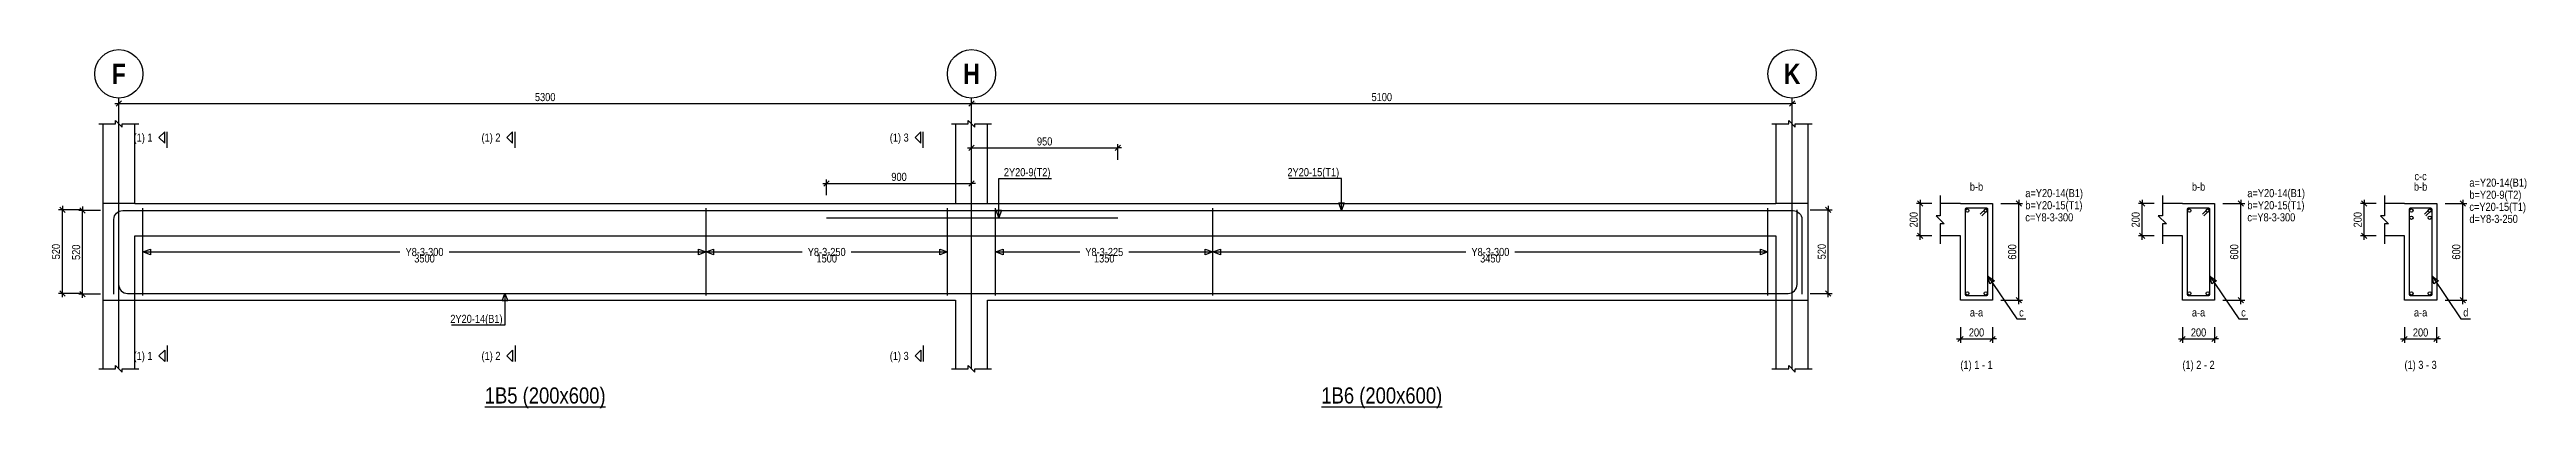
# Model space of a CAD drawing. Extents: x 0 to 206258, y -403073 to 0.
# Drawn here: x 63843 to 94633, y -215554 to -211104 of the extents above; entities that cross this region are included whole.
import ezdxf
from ezdxf.enums import TextEntityAlignment as Align
from ezdxf.lldxf.tags import DXFTag

# ---------------------------------------------------------------- set-up
doc = ezdxf.new("R2010")
doc.units = 0
doc.header["$LTSCALE"] = 1000
for name, color, linetype in [('Axis Circle(Dir 2)', 150, 'Continuous'), ('Axis Label(Dir 1)', 7, 'Continuous'), ('Axis Line(Dir 2)', 150, 'CENTER2'), ('Break Line', 5, 'Continuous'), ('Dimension Line', 5, 'Continuous'), ('Dimension Text', 5, 'Continuous'), ('Front Elevation Line', 40, 'Continuous'), ('Leader Line', 5, 'Continuous'), ('Link Line', 3, 'Continuous'), ('Rebar Label', 6, 'Continuous'), ('Rebar Line', 7, 'Continuous'), ('Section Label', 1, 'Continuous'), ('Section Line', 1, 'Continuous'), ('Top Rebar Label', 6, 'Continuous'), ('Top Rebar Line', 7, 'Continuous')]:
    doc.layers.add(name, color=color, linetype=linetype)
for name, color, linetype, true_color in [('Beam Label(D)', 94, 'Continuous', 0x008100), ('Beam Line(D)', 112, 'Continuous', 0x00bd5e), ('Link Label', 94, 'Continuous', 0x008100)]:
    doc.layers.add(name, color=color, linetype=linetype, true_color=true_color)
doc.styles.add('Axis Label(Dir 1)', font='ARIALNB.TTF', dxfattribs={"height": 250})
doc.styles.add('Beam Label(D)', font='ARIALN.TTF', dxfattribs={"height": 200})
doc.styles.add('Dimension Text', font='ARIALN.TTF', dxfattribs={"height": 100})
doc.styles.add('Link Label', font='ARIALN.TTF', dxfattribs={"height": 100})
doc.styles.add('Rebar Label', font='ARIALN.TTF', dxfattribs={"height": 100})
doc.styles.add('Section Label', font='ARIALN.TTF', dxfattribs={"height": 100})
doc.styles.add('Top Rebar Label', font='ARIALN.TTF', dxfattribs={"height": 100})
tags = doc.linetypes.add('CENTER2', pattern=[1.125, 0.75, -0.125, 0.125, -0.125]).pattern_tags.tags
tags[10:11] = [DXFTag(74, 4), DXFTag(75, 0), DXFTag(340, '0'), DXFTag(46, 0.0), DXFTag(50, 0.0), DXFTag(44, 0.0), DXFTag(45, 0.0)]
tags[8:9] = [DXFTag(74, 4), DXFTag(75, 0), DXFTag(340, '0'), DXFTag(46, 0.0), DXFTag(50, 0.0), DXFTag(44, 0.0), DXFTag(45, 0.0)]
tags[6:7] = [DXFTag(74, 4), DXFTag(75, 0), DXFTag(340, '0'), DXFTag(46, 0.0), DXFTag(50, 0.0), DXFTag(44, 0.0), DXFTag(45, 0.0)]
tags[4:5] = [DXFTag(74, 4), DXFTag(75, 0), DXFTag(340, '0'), DXFTag(46, 0.0), DXFTag(50, 0.0), DXFTag(44, 0.0), DXFTag(45, 0.0)]
doc.dimstyles.new('BEAM', dxfattribs={"dimtxt": 100, "dimasz": 30, "dimexe": 48.3, "dimexo": 103.5, "dimgap": 30, "dimtad": 1, "dimtoh": 1, "dimdec": 1, "dimlfac": 0.5, "dimdsep": 46, "dimtxsty": 'Dimension Text', "dimblk": 'PCDIM_TICK', "dimcen": 0.09, "dimclrd": 5, "dimclre": 5, "dimclrt": 5, "dimadec": 1, "dimazin": 0, "dimtp": 1, "dimtm": 1, "dimtfac": 1, "dimtdec": 4, "dimtofl": 0, "dimtmove": 0, "dimatfit": 3, "dimfxl": 1, "dimtolj": 1, "dimtzin": 0, "dimarcsym": 0})

msp = doc.modelspace()

# ---------------------------------------------------------------- texts
at = {"layer": 'Axis Label(Dir 1)', "transparency": 33554687, "style": 'Axis Label(Dir 1)'}
for s, p in [('F', (64703.964, -211404.284)), ('H', (75303.964, -211404.284)), ('K', (85503.964, -211404.284))]:
    msp.add_text(s, height=250, dxfattribs=at).set_placement(p, align=Align.MIDDLE_CENTER)
at = {"layer": 'Beam Label(D)', "transparency": 33554687, "style": 'Beam Label(D)'}
for s, p in [('%%U1B5 (200x600)', (70003.964, -215294.284)), ('%%U1B6 (200x600)', (80403.964, -215294.284))]:
    msp.add_text(s, height=200, dxfattribs=at).set_placement(p, align=Align.TOP_CENTER)
at = {"layer": 'Dimension Text', "transparency": 33554687, "style": 'Dimension Text'}
for s, p in [('3500', (68503.964, -213644.284)), ('1500', (73503.964, -213644.284)), ('1350', (76953.965, -213644.284)), ('3450', (81753.965, -213644.284))]:
    msp.add_text(s, height=100, dxfattribs=at).set_placement(p, align=Align.TOP_CENTER)
at = {"layer": 'Link Label', "transparency": 33554687, "style": 'Link Label'}
for s, p in [(' c=Y8-3-300', (88371.965, -213234.284)), (' c=Y8-3-300', (91132.204, -213234.284)), (' d=Y8-3-250', (93892.443, -213254.284)), ('c', (88326.965, -214414.284)), ('c', (91087.204, -214414.284)), ('d', (93847.443, -214414.284))]:
    msp.add_text(s, height=100, dxfattribs=at).set_placement(p)
for s, p in [('Y8-3-300', (68503.964, -213614.284)), ('Y8-3-250', (73503.964, -213614.284)), ('Y8-3-225', (76953.965, -213614.284)), ('Y8-3-300', (81753.965, -213614.284))]:
    msp.add_text(s, height=100, dxfattribs=at).set_placement(p, align=Align.MIDDLE_CENTER)
at = {"layer": 'Rebar Label', "transparency": 33554687, "style": 'Rebar Label'}
for s, p in [('b-b', (87796.965, -212884.284)), ('b-b', (90557.204, -212884.284)), ('b-b', (93317.443, -212884.284)), ('c-c', (93317.443, -212754.284)), ('a-a', (87796.965, -214444.284)), ('a-a', (90557.204, -214444.284)), ('a-a', (93317.443, -214444.284))]:
    msp.add_text(s, height=100, dxfattribs=at).set_placement(p, align=Align.BOTTOM_CENTER)
for p in [(93892.443, -212804.284), (88371.965, -212934.284), (91132.204, -212934.284)]:
    msp.add_text(' a=Y20-14(B1)', height=100, dxfattribs=at).set_placement(p)
msp.add_text(' 2Y20-14(B1)', height=100, dxfattribs=at).set_placement((69473.965, -214494.284), align=Align.RIGHT)
at = {"layer": 'Section Label', "transparency": 33554687, "style": 'Section Label'}
for s, p in [('(1) 1', (65123.254, -212194.994)), ('(1) 2', (69448.254, -212194.994)), ('(1) 3', (74523.254, -212194.994)), ('(1) 1', (65123.254, -214903.573)), ('(1) 2', (69448.254, -214903.573)), ('(1) 3', (74523.254, -214903.573))]:
    msp.add_text(s, height=100, dxfattribs=at).set_placement(p, align=Align.MIDDLE_RIGHT)
for s, p in [('(1) 1 - 1', (87796.965, -215094.284)), ('(1) 2 - 2', (90557.204, -215094.284)), ('(1) 3 - 3', (93317.443, -215094.284))]:
    msp.add_text(s, height=100, dxfattribs=at).set_placement(p, align=Align.BOTTOM_CENTER)
at = {"layer": 'Top Rebar Label', "transparency": 33554687, "style": 'Top Rebar Label'}
for s, p in [(' 2Y20-9(T2)', (75673.965, -212674.284)), (' b=Y20-15(T1)', (88371.965, -213084.284)), (' b=Y20-15(T1)', (91132.204, -213084.284)), (' c=Y20-15(T1)', (93892.443, -213104.284)), (' b=Y20-9(T2)', (93892.443, -212954.284))]:
    msp.add_text(s, height=100, dxfattribs=at).set_placement(p)
msp.add_text(' 2Y20-15(T1)', height=100, dxfattribs=at).set_placement((79873.964, -212674.284), align=Align.RIGHT)

# ---------------------------------------------------------------- blocks, each defined once
blk = doc.blocks.new('PCDIM_TICK')
at = {"layer": 'Dimension Line', "color": 0, "transparency": 33554687}
for p, q in [((1.1, 1.1), (-1.1, -1.1)), ((1.6, 0), (0, 0))]:
    blk.add_line(p, q, dxfattribs=at)
blk = doc.blocks.new('*U2931')
at = {"layer": 'Dimension Line', "color": 5, "true_color": 0x0000ff, "transparency": 16777216}
for p, q in [((73502, -212911), (73502, -212716)), ((75304, -212911), (75304, -212716)), ((73502, -212764), (75304, -212764))]:
    blk.add_line(p, q, dxfattribs=at)
at = {"layer": 'Dimension Line', "color": 5, "true_color": 0x0000ff, "transparency": 16777216, "xscale": 30, "yscale": 30, "rotation": 180.0000000000004}
blk.add_blockref('PCDIM_TICK', (73502, -212764), dxfattribs=at)
at = {"layer": 'Dimension Line', "color": 5, "true_color": 0x0000ff, "transparency": 16777216, "xscale": 30, "yscale": 30}
blk.add_blockref('PCDIM_TICK', (75304, -212764), dxfattribs=at)
at = {"layer": 'Dimension Line', "color": 5, "true_color": 0x0000ff, "transparency": 16777216, "insert": (74403, -212734), "char_height": 100, "width": 181.5, "attachment_point": 8, "style": 'Dimension Text'}
blk.add_mtext('900', dxfattribs=at)
blk = doc.blocks.new('*U2932')
at = {"layer": 'Dimension Line', "color": 5, "true_color": 0x0000ff, "transparency": 16777216}
for p, q in [((64478, -213100), (64206, -213100)), ((64254, -214136), (64254, -213100)), ((64478, -214136), (64206, -214136))]:
    blk.add_line(p, q, dxfattribs=at)
at = {"layer": 'Dimension Line', "color": 5, "true_color": 0x0000ff, "transparency": 16777216, "xscale": 30, "yscale": 30}
for p, rotation in [((64254, -213100), 89.99999999999447), ((64254, -214136), 269.9999999999834)]:
    blk.add_blockref('PCDIM_TICK', p, dxfattribs=dict(at, rotation=rotation))
at = {"layer": 'Dimension Line', "color": 5, "true_color": 0x0000ff, "transparency": 16777216, "insert": (64224, -213618), "char_height": 100, "width": 181.5, "attachment_point": 8, "rotation": 90, "style": 'Dimension Text'}
blk.add_mtext('520', dxfattribs=at)
blk = doc.blocks.new('*U2933')
at = {"layer": 'Dimension Line', "color": 5, "true_color": 0x0000ff, "transparency": 16777216}
for p, q in [((64228, -213092), (63956, -213092)), ((64004, -214128), (64004, -213092)), ((64228, -214128), (63956, -214128))]:
    blk.add_line(p, q, dxfattribs=at)
at = {"layer": 'Dimension Line', "color": 5, "true_color": 0x0000ff, "transparency": 16777216, "xscale": 30, "yscale": 30}
for p, rotation in [((64004, -213092), 89.99999999999447), ((64004, -214128), 269.9999999999834)]:
    blk.add_blockref('PCDIM_TICK', p, dxfattribs=dict(at, rotation=rotation))
at = {"layer": 'Dimension Line', "color": 5, "true_color": 0x0000ff, "transparency": 16777216, "insert": (63974, -213610), "char_height": 100, "width": 181.5, "attachment_point": 8, "rotation": 90, "style": 'Dimension Text'}
blk.add_mtext('520', dxfattribs=at)
blk = doc.blocks.new('*U2934')
at = {"layer": 'Dimension Line', "color": 5, "true_color": 0x0000ff, "transparency": 16777216}
for p, q in [((64704, -211921), (64704, -211726)), ((64704, -211774), (75304, -211774)), ((75304, -211921), (75304, -211726))]:
    blk.add_line(p, q, dxfattribs=at)
at = {"layer": 'Dimension Line', "color": 5, "true_color": 0x0000ff, "transparency": 16777216, "xscale": 30, "yscale": 30, "rotation": 180.0000000000004}
blk.add_blockref('PCDIM_TICK', (64704, -211774), dxfattribs=at)
at = {"layer": 'Dimension Line', "color": 5, "true_color": 0x0000ff, "transparency": 16777216, "xscale": 30, "yscale": 30}
blk.add_blockref('PCDIM_TICK', (75304, -211774), dxfattribs=at)
at = {"layer": 'Dimension Line', "color": 5, "true_color": 0x0000ff, "transparency": 16777216, "insert": (70004, -211744), "char_height": 100, "width": 245.98, "attachment_point": 8, "style": 'Dimension Text'}
blk.add_mtext('5300', dxfattribs=at)
blk = doc.blocks.new('*U2944')
at = {"layer": 'Dimension Line', "color": 5, "true_color": 0x0000ff, "transparency": 16777216}
for p, q in [((75304, -212471), (75304, -212276)), ((75304, -212324), (77122, -212324)), ((77122, -212471), (77122, -212276))]:
    blk.add_line(p, q, dxfattribs=at)
at = {"layer": 'Dimension Line', "color": 5, "true_color": 0x0000ff, "transparency": 16777216, "xscale": 30, "yscale": 30, "rotation": 180.0000000000004}
blk.add_blockref('PCDIM_TICK', (75304, -212324), dxfattribs=at)
at = {"layer": 'Dimension Line', "color": 5, "true_color": 0x0000ff, "transparency": 16777216, "xscale": 30, "yscale": 30}
blk.add_blockref('PCDIM_TICK', (77122, -212324), dxfattribs=at)
at = {"layer": 'Dimension Line', "color": 5, "true_color": 0x0000ff, "transparency": 16777216, "insert": (76213, -212294), "char_height": 100, "width": 181.5, "attachment_point": 8, "style": 'Dimension Text'}
blk.add_mtext('950', dxfattribs=at)
blk = doc.blocks.new('*U2945')
at = {"layer": 'Dimension Line', "color": 5, "true_color": 0x0000ff, "transparency": 16777216}
for p, q in [((85729, -213092), (86002, -213092)), ((85954, -214128), (85954, -213092)), ((85729, -214128), (86002, -214128))]:
    blk.add_line(p, q, dxfattribs=at)
at = {"layer": 'Dimension Line', "color": 5, "true_color": 0x0000ff, "transparency": 16777216, "xscale": 30, "yscale": 30}
for p, rotation in [((85954, -213092), 89.99999999999447), ((85954, -214128), 269.9999999999834)]:
    blk.add_blockref('PCDIM_TICK', p, dxfattribs=dict(at, rotation=rotation))
at = {"layer": 'Dimension Line', "color": 5, "true_color": 0x0000ff, "transparency": 16777216, "insert": (85924, -213610), "char_height": 100, "width": 181.5, "attachment_point": 8, "rotation": 90, "style": 'Dimension Text'}
blk.add_mtext('520', dxfattribs=at)
blk = doc.blocks.new('*U2946')
at = {"layer": 'Dimension Line', "color": 5, "true_color": 0x0000ff, "transparency": 16777216}
for p, q in [((75304, -211921), (75304, -211726)), ((75304, -211774), (85504, -211774)), ((85504, -211921), (85504, -211726))]:
    blk.add_line(p, q, dxfattribs=at)
at = {"layer": 'Dimension Line', "color": 5, "true_color": 0x0000ff, "transparency": 16777216, "xscale": 30, "yscale": 30, "rotation": 180.0000000000004}
blk.add_blockref('PCDIM_TICK', (75304, -211774), dxfattribs=at)
at = {"layer": 'Dimension Line', "color": 5, "true_color": 0x0000ff, "transparency": 16777216, "xscale": 30, "yscale": 30}
blk.add_blockref('PCDIM_TICK', (85504, -211774), dxfattribs=at)
at = {"layer": 'Dimension Line', "color": 5, "true_color": 0x0000ff, "transparency": 16777216, "insert": (80404, -211744), "char_height": 100, "width": 245.98, "attachment_point": 8, "style": 'Dimension Text'}
blk.add_mtext('5100', dxfattribs=at)
blk = doc.blocks.new('*U2935')
at = {"layer": 'Dimension Line', "color": 5, "true_color": 0x0000ff, "transparency": 16777216}
for p, q in [((88100, -213014), (88370, -213014)), ((88322, -214214), (88322, -213014)), ((88100, -214214), (88370, -214214))]:
    blk.add_line(p, q, dxfattribs=at)
at = {"layer": 'Dimension Line', "color": 5, "true_color": 0x0000ff, "transparency": 16777216, "xscale": 30, "yscale": 30}
for p, rotation in [((88322, -213014), 89.99999999999447), ((88322, -214214), 269.9999999999834)]:
    blk.add_blockref('PCDIM_TICK', p, dxfattribs=dict(at, rotation=rotation))
at = {"layer": 'Dimension Line', "color": 5, "true_color": 0x0000ff, "transparency": 16777216, "insert": (88292, -213614), "char_height": 100, "width": 181.97, "attachment_point": 8, "rotation": 90, "style": 'Dimension Text'}
blk.add_mtext('600', dxfattribs=at)
blk = doc.blocks.new('*U2936')
at = {"layer": 'Dimension Line', "color": 5, "true_color": 0x0000ff, "transparency": 16777216}
for p, q in [((87243, -213014), (87049, -213014)), ((87097, -213414), (87097, -213014)), ((87243, -213414), (87049, -213414))]:
    blk.add_line(p, q, dxfattribs=at)
at = {"layer": 'Dimension Line', "color": 5, "true_color": 0x0000ff, "transparency": 16777216, "xscale": 30, "yscale": 30}
for p, rotation in [((87097, -213014), 89.99999999999447), ((87097, -213414), 269.9999999999834)]:
    blk.add_blockref('PCDIM_TICK', p, dxfattribs=dict(at, rotation=rotation))
at = {"layer": 'Dimension Line', "color": 5, "true_color": 0x0000ff, "transparency": 16777216, "insert": (87067, -213214), "char_height": 100, "width": 182.77, "attachment_point": 8, "rotation": 90, "style": 'Dimension Text'}
blk.add_mtext('200', dxfattribs=at)
blk = doc.blocks.new('*U2937')
at = {"layer": 'Dimension Line', "color": 5, "true_color": 0x0000ff, "transparency": 16777216}
for p, q in [((87597, -214548), (87597, -214743)), ((87997, -214548), (87997, -214743)), ((87597, -214694), (87997, -214694))]:
    blk.add_line(p, q, dxfattribs=at)
at = {"layer": 'Dimension Line', "color": 5, "true_color": 0x0000ff, "transparency": 16777216, "xscale": 30, "yscale": 30, "rotation": 180.0000000000004}
blk.add_blockref('PCDIM_TICK', (87597, -214694), dxfattribs=at)
at = {"layer": 'Dimension Line', "color": 5, "true_color": 0x0000ff, "transparency": 16777216, "xscale": 30, "yscale": 30}
blk.add_blockref('PCDIM_TICK', (87997, -214694), dxfattribs=at)
at = {"layer": 'Dimension Line', "color": 5, "true_color": 0x0000ff, "transparency": 16777216, "insert": (87797, -214664), "char_height": 100, "width": 182.77, "attachment_point": 8, "style": 'Dimension Text'}
blk.add_mtext('200', dxfattribs=at)
blk = doc.blocks.new('*U2938')
at = {"layer": 'Dimension Line', "color": 5, "true_color": 0x0000ff, "transparency": 16777216}
for p, q in [((90861, -213014), (91131, -213014)), ((91082, -214214), (91082, -213014)), ((90861, -214214), (91131, -214214))]:
    blk.add_line(p, q, dxfattribs=at)
at = {"layer": 'Dimension Line', "color": 5, "true_color": 0x0000ff, "transparency": 16777216, "xscale": 30, "yscale": 30}
for p, rotation in [((91082, -213014), 89.99999999999447), ((91082, -214214), 269.9999999999834)]:
    blk.add_blockref('PCDIM_TICK', p, dxfattribs=dict(at, rotation=rotation))
at = {"layer": 'Dimension Line', "color": 5, "true_color": 0x0000ff, "transparency": 16777216, "insert": (91052, -213614), "char_height": 100, "width": 181.97, "attachment_point": 8, "rotation": 90, "style": 'Dimension Text'}
blk.add_mtext('600', dxfattribs=at)
blk = doc.blocks.new('*U2939')
at = {"layer": 'Dimension Line', "color": 5, "true_color": 0x0000ff, "transparency": 16777216}
for p, q in [((90004, -213014), (89809, -213014)), ((89857, -213414), (89857, -213014)), ((90004, -213414), (89809, -213414))]:
    blk.add_line(p, q, dxfattribs=at)
at = {"layer": 'Dimension Line', "color": 5, "true_color": 0x0000ff, "transparency": 16777216, "xscale": 30, "yscale": 30}
for p, rotation in [((89857, -213014), 89.99999999999447), ((89857, -213414), 269.9999999999834)]:
    blk.add_blockref('PCDIM_TICK', p, dxfattribs=dict(at, rotation=rotation))
at = {"layer": 'Dimension Line', "color": 5, "true_color": 0x0000ff, "transparency": 16777216, "insert": (89827, -213214), "char_height": 100, "width": 182.77, "attachment_point": 8, "rotation": 90, "style": 'Dimension Text'}
blk.add_mtext('200', dxfattribs=at)
blk = doc.blocks.new('*U2940')
at = {"layer": 'Dimension Line', "color": 5, "true_color": 0x0000ff, "transparency": 16777216}
for p, q in [((90357, -214548), (90357, -214743)), ((90757, -214548), (90757, -214743)), ((90357, -214694), (90757, -214694))]:
    blk.add_line(p, q, dxfattribs=at)
at = {"layer": 'Dimension Line', "color": 5, "true_color": 0x0000ff, "transparency": 16777216, "xscale": 30, "yscale": 30, "rotation": 180.0000000000004}
blk.add_blockref('PCDIM_TICK', (90357, -214694), dxfattribs=at)
at = {"layer": 'Dimension Line', "color": 5, "true_color": 0x0000ff, "transparency": 16777216, "xscale": 30, "yscale": 30}
blk.add_blockref('PCDIM_TICK', (90757, -214694), dxfattribs=at)
at = {"layer": 'Dimension Line', "color": 5, "true_color": 0x0000ff, "transparency": 16777216, "insert": (90557, -214664), "char_height": 100, "width": 182.77, "attachment_point": 8, "style": 'Dimension Text'}
blk.add_mtext('200', dxfattribs=at)
blk = doc.blocks.new('*U2941')
at = {"layer": 'Dimension Line', "color": 5, "true_color": 0x0000ff, "transparency": 16777216}
for p, q in [((93621, -213014), (93891, -213014)), ((93842, -214214), (93842, -213014)), ((93621, -214214), (93891, -214214))]:
    blk.add_line(p, q, dxfattribs=at)
at = {"layer": 'Dimension Line', "color": 5, "true_color": 0x0000ff, "transparency": 16777216, "xscale": 30, "yscale": 30}
for p, rotation in [((93842, -213014), 89.99999999999447), ((93842, -214214), 269.9999999999834)]:
    blk.add_blockref('PCDIM_TICK', p, dxfattribs=dict(at, rotation=rotation))
at = {"layer": 'Dimension Line', "color": 5, "true_color": 0x0000ff, "transparency": 16777216, "insert": (93812, -213614), "char_height": 100, "width": 181.97, "attachment_point": 8, "rotation": 90, "style": 'Dimension Text'}
blk.add_mtext('600', dxfattribs=at)
blk = doc.blocks.new('*U2942')
at = {"layer": 'Dimension Line', "color": 5, "true_color": 0x0000ff, "transparency": 16777216}
for p, q in [((92764, -213014), (92569, -213014)), ((92617, -213414), (92617, -213014)), ((92764, -213414), (92569, -213414))]:
    blk.add_line(p, q, dxfattribs=at)
at = {"layer": 'Dimension Line', "color": 5, "true_color": 0x0000ff, "transparency": 16777216, "xscale": 30, "yscale": 30}
for p, rotation in [((92617, -213014), 89.99999999999447), ((92617, -213414), 269.9999999999834)]:
    blk.add_blockref('PCDIM_TICK', p, dxfattribs=dict(at, rotation=rotation))
at = {"layer": 'Dimension Line', "color": 5, "true_color": 0x0000ff, "transparency": 16777216, "insert": (92587, -213214), "char_height": 100, "width": 182.77, "attachment_point": 8, "rotation": 90, "style": 'Dimension Text'}
blk.add_mtext('200', dxfattribs=at)
blk = doc.blocks.new('*U2943')
at = {"layer": 'Dimension Line', "color": 5, "true_color": 0x0000ff, "transparency": 16777216}
for p, q in [((93117, -214548), (93117, -214743)), ((93517, -214548), (93517, -214743)), ((93117, -214694), (93517, -214694))]:
    blk.add_line(p, q, dxfattribs=at)
at = {"layer": 'Dimension Line', "color": 5, "true_color": 0x0000ff, "transparency": 16777216, "xscale": 30, "yscale": 30, "rotation": 180.0000000000004}
blk.add_blockref('PCDIM_TICK', (93117, -214694), dxfattribs=at)
at = {"layer": 'Dimension Line', "color": 5, "true_color": 0x0000ff, "transparency": 16777216, "xscale": 30, "yscale": 30}
blk.add_blockref('PCDIM_TICK', (93517, -214694), dxfattribs=at)
at = {"layer": 'Dimension Line', "color": 5, "true_color": 0x0000ff, "transparency": 16777216, "insert": (93317, -214664), "char_height": 100, "width": 182.77, "attachment_point": 8, "style": 'Dimension Text'}
blk.add_mtext('200', dxfattribs=at)

# ---------------------------------------------------------------- dimensions: what is measured, and where the dimension line sits
at = {"layer": 'Dimension Line', "transparency": 33554687}
for base, p1, p2, text, picture, middle in [((70003.964, -211774.284), (64703.964, -212024.284), (75303.964, -212024.284), '5300', '*U2934', (70003.964, -211774.284)), ((80403.964, -211774.284), (75303.964, -212024.284), (85503.964, -212024.284), '5100', '*U2946', (80403.964, -211774.284)), ((76212.965, -212324.284), (75303.965, -212574.284), (77121.964, -212574.284), '950', '*U2944', (76212.965, -212324.284)), ((74402.965, -212764.284), (73501.964, -213014.284), (75303.965, -213014.284), '900', '*U2931', (74402.965, -212764.284)), ((87796.965, -214694.284), (87596.965, -214444.284), (87996.965, -214444.284), '200', '*U2937', (87796.965, -214694.284)), ((90557.204, -214694.284), (90357.204, -214444.284), (90757.204, -214444.284), '200', '*U2940', (90557.204, -214694.284)), ((93317.443, -214694.284), (93117.443, -214444.284), (93517.443, -214444.284), '200', '*U2943', (93317.443, -214694.284))]:
    dim = msp.add_linear_dim(base=base, p1=p1, p2=p2, text=text, dimstyle='BEAM', override={"dimscale": 1, "dimtxt": 100, "dimasz": 30, "dimexe": 48.3, "dimexo": 103.5, "dimgap": 30, "dimtad": 1, "dimtih": 0, "dimdec": 1, "dimlfac": 0.5, "dimzin": 8, "dimlunit": 2, "dimpost": '', "dimtxsty": 'Dimension Text', "dimblk": 'PCDIM_TICK', "dimse1": 0, "dimse2": 0, "dimsd2": 0, "dimclrd": 5, "dimclre": 5, "dimclrt": 5, "dimaunit": 0, "dimadec": 1, "dimazin": 0, "dimtol": 0, "dimtp": 1, "dimtm": 1, "dimtmove": 0}, dxfattribs=at)
    dim.commit()
    dim.dimension.update_dxf_attribs({"geometry": picture, "text_midpoint": middle})
for base, p1, p2, angle, text, picture, middle in [((64003.964, -213610.284), (64331.964, -214128.284), (64331.964, -213092.284), 90, '520', '*U2933', (64003.964, -213610.284)), ((64253.964, -213618.284), (64581.964, -214136.284), (64581.964, -213100.284), 90, '520', '*U2932', (64253.964, -213618.284)), ((85953.965, -213610.283), (85625.965, -214128.284), (85625.964, -213092.284), 90.0000489, '520', '*U2945', (85953.965, -213610.283)), ((87096.965, -213214.284), (87346.965, -213414.284), (87346.965, -213014.284), 90, '200', '*U2936', (87096.965, -213214.284)), ((88321.965, -213614.284), (87996.965, -214214.284), (87996.965, -213014.284), 90, '600', '*U2935', (88321.965, -213614.284)), ((89857.204, -213214.284), (90107.204, -213414.284), (90107.204, -213014.284), 90, '200', '*U2939', (89857.204, -213214.284)), ((91082.204, -213614.284), (90757.204, -214214.284), (90757.204, -213014.284), 90, '600', '*U2938', (91082.204, -213614.284)), ((92617.443, -213214.284), (92867.443, -213414.284), (92867.443, -213014.284), 90, '200', '*U2942', (92617.443, -213214.284)), ((93842.443, -213614.284), (93517.443, -214214.284), (93517.443, -213014.284), 90, '600', '*U2941', (93842.443, -213614.284))]:
    dim = msp.add_linear_dim(base=base, p1=p1, p2=p2, angle=angle, text=text, dimstyle='BEAM', override={"dimscale": 1, "dimtxt": 100, "dimasz": 30, "dimexe": 48.3, "dimexo": 103.5, "dimgap": 30, "dimtad": 1, "dimtih": 0, "dimdec": 1, "dimlfac": 0.5, "dimzin": 8, "dimlunit": 2, "dimpost": '', "dimtxsty": 'Dimension Text', "dimblk": 'PCDIM_TICK', "dimse1": 0, "dimse2": 0, "dimsd2": 0, "dimclrd": 5, "dimclre": 5, "dimclrt": 5, "dimaunit": 0, "dimadec": 1, "dimazin": 0, "dimtol": 0, "dimtp": 1, "dimtm": 1, "dimtmove": 0}, dxfattribs=at)
    dim.commit()
    dim.dimension.update_dxf_attribs({"geometry": picture, "text_midpoint": middle})

# ---------------------------------------------------------------- linework, layer by layer
at = {"layer": 'Axis Circle(Dir 2)', "transparency": 33554687}
for centre in [(64703.964, -211404.284), (75303.964, -211404.284), (85503.964, -211404.284)]:
    msp.add_circle(centre, 300, dxfattribs=at)
at = {"layer": 'Axis Line(Dir 2)', "transparency": 33554687}
for points in [[(64703.964, -215064.284), (64703.964, -211704.284)], [(75303.964, -215064.284), (75303.964, -211704.284)], [(85503.964, -215064.284), (85503.964, -211704.284)]]:
    msp.add_lwpolyline(points, dxfattribs=at)
at = {"layer": 'Beam Line(D)', "transparency": 33554687}
for points in [[(64503.964, -212024.284), (64503.964, -213014.284)], [(64903.964, -213014.284), (64903.964, -212024.284)], [(75103.964, -212024.284), (75103.964, -213014.284)], [(75503.964, -213014.284), (75503.965, -212024.284)], [(85303.965, -212024.284), (85303.964, -213014.284)], [(85703.964, -213014.284), (85703.964, -212024.284)], [(64503.964, -213014.284), (64503.964, -215064.284)], [(64903.964, -213014.284), (75103.964, -213014.284)], [(75503.964, -213014.284), (85303.964, -213014.284)], [(85703.964, -215064.284), (85703.964, -213014.284)], [(87596.965, -213014.284), (87996.965, -213014.284), (87996.965, -214214.284), (87596.965, -214214.284), (87596.965, -213414.284), (87346.965, -213414.284)], [(87596.965, -213014.284), (87346.965, -213014.284)], [(87596.965, -213014.284), (87596.965, -213014.284)], [(90357.204, -213014.284), (90757.204, -213014.284), (90757.204, -214214.284), (90357.204, -214214.284), (90357.204, -213414.284), (90107.204, -213414.284)], [(90357.204, -213014.284), (90107.204, -213014.284)], [(90357.204, -213014.284), (90357.204, -213014.284)], [(93117.443, -213014.284), (93517.443, -213014.284), (93517.443, -214214.284), (93117.443, -214214.284), (93117.443, -213414.284), (92867.443, -213414.284)], [(93117.443, -213014.284), (92867.443, -213014.284)], [(93117.443, -213014.284), (93117.443, -213014.284)], [(64903.964, -215064.284), (64903.964, -214214.284)], [(64903.964, -214214.284), (75103.964, -214214.284)], [(75103.964, -214214.284), (75103.964, -215064.284)], [(75503.965, -215064.284), (75503.965, -214214.284)], [(75503.965, -214214.284), (85303.965, -214214.284)], [(85303.965, -214214.284), (85303.965, -215064.284)]]:
    msp.add_lwpolyline(points, dxfattribs=at)
at = {"layer": 'Break Line', "transparency": 33554687}
for points in [[(64453.964, -212024.284), (64663.964, -212024.284), (64663.964, -211984.284), (64743.964, -212064.284), (64743.964, -212024.284), (64953.964, -212024.284)], [(75053.964, -212024.284), (75263.964, -212024.284), (75263.964, -211984.284), (75343.964, -212064.284), (75343.964, -212024.284), (75553.965, -212024.284)], [(85253.965, -212024.284), (85463.965, -212024.284), (85463.965, -211984.284), (85543.965, -212064.284), (85543.965, -212024.284), (85753.964, -212024.284)], [(87346.965, -212914.284), (87346.965, -213164.284), (87296.965, -213164.284), (87396.965, -213264.284), (87346.965, -213264.284), (87346.965, -213514.284)], [(90107.204, -212914.284), (90107.204, -213164.284), (90057.204, -213164.284), (90157.204, -213264.284), (90107.204, -213264.284), (90107.204, -213514.284)], [(92867.443, -212914.284), (92867.443, -213164.284), (92817.443, -213164.284), (92917.443, -213264.284), (92867.443, -213264.284), (92867.443, -213514.284)], [(64453.964, -215064.284), (64663.964, -215064.284), (64663.964, -215024.284), (64743.964, -215104.284), (64743.964, -215064.284), (64953.964, -215064.284)], [(75053.964, -215064.284), (75263.964, -215064.284), (75263.964, -215024.284), (75343.964, -215104.284), (75343.964, -215064.284), (75553.965, -215064.284)], [(85253.965, -215064.284), (85463.965, -215064.284), (85463.965, -215024.284), (85543.965, -215104.284), (85543.965, -215064.284), (85753.964, -215064.284)]]:
    msp.add_lwpolyline(points, dxfattribs=at)
at = {"layer": 'Front Elevation Line', "transparency": 33554687}
for points in [[(64903.964, -213014.284), (64503.964, -213014.284)], [(64503.964, -213014.284), (64503.964, -214214.284)], [(64903.964, -213014.284), (85303.964, -213014.284)], [(85703.964, -213014.284), (85303.964, -213014.284)], [(85703.964, -214214.284), (85703.964, -213014.284)], [(64903.964, -214214.284), (64903.964, -213414.284)], [(64903.964, -213414.284), (85303.964, -213414.284)], [(85303.965, -213414.284), (85303.964, -214214.284)], [(64503.964, -214214.284), (64903.964, -214214.284)], [(85303.964, -214214.284), (85703.964, -214214.284)]]:
    msp.add_lwpolyline(points, dxfattribs=at)
at = {"layer": 'Leader Line', "transparency": 33554687}
for points in [[(75643.965, -213190.284), (75643.965, -212704.284), (76298.956, -212704.284)], [(79903.965, -213100.284), (79903.964, -212704.284), (79248.973, -212704.284)], [(79869.762, -213006.314), (79938.166, -213006.314), (79903.965, -213100.284), (79869.762, -213006.314)], [(75609.763, -213096.314), (75678.167, -213096.314), (75643.965, -213190.284), (75609.763, -213096.314)], [(65003.964, -213614.284), (65097.934, -213580.082), (65097.934, -213648.486), (65003.964, -213614.284), (68199.32, -213614.284)], [(68808.608, -213614.284), (72003.964, -213614.284), (71909.995, -213648.486), (71909.995, -213580.082), (72003.964, -213614.284)], [(72003.964, -213614.284), (72097.933, -213580.082), (72097.933, -213648.486), (72003.964, -213614.284), (73199.32, -213614.284)], [(73808.608, -213614.284), (75003.964, -213614.284), (74909.994, -213648.486), (74909.994, -213580.082), (75003.964, -213614.284)], [(75603.965, -213614.284), (75697.934, -213580.082), (75697.934, -213648.486), (75603.965, -213614.284), (76649.321, -213614.284)], [(77258.609, -213614.284), (78303.965, -213614.284), (78209.995, -213648.486), (78209.995, -213580.082), (78303.965, -213614.284)], [(78303.965, -213614.284), (78397.934, -213580.082), (78397.934, -213648.486), (78303.965, -213614.284), (81449.321, -213614.284)], [(82058.609, -213614.284), (85203.964, -213614.284), (85109.995, -213648.486), (85109.995, -213580.082), (85203.964, -213614.284)], [(88019.905, -213973.007), (87963.221, -214011.296), (87938.965, -213914.282), (88019.905, -213973.007)], [(87938.965, -213914.282), (88296.965, -214444.284), (88410.095, -214444.284)], [(90780.145, -213973.01), (90723.461, -214011.298), (90699.205, -213914.285), (90780.145, -213973.01)], [(90699.205, -213914.285), (91057.204, -214444.284), (91170.333, -214444.284)], [(93540.384, -213973.009), (93483.699, -214011.298), (93459.443, -213914.284), (93540.384, -213973.009)], [(93459.443, -213914.284), (93817.443, -214444.284), (93938.254, -214444.284)], [(69503.965, -214128.284), (69503.965, -214524.284), (68841.291, -214524.284)], [(69538.167, -214222.253), (69469.763, -214222.253), (69503.965, -214128.284), (69538.167, -214222.253)]]:
    msp.add_lwpolyline(points, dxfattribs=at)
at = {"layer": 'Link Line', "transparency": 33554687}
for p, q in [((65003.964, -214156.284), (65003.964, -213072.284)), ((72003.964, -214156.284), (72003.964, -213072.284)), ((75003.964, -214156.284), (75003.964, -213072.284)), ((75603.965, -214156.284), (75603.965, -213072.284)), ((78303.965, -214156.284), (78303.965, -213072.284)), ((85203.964, -214156.284), (85203.964, -213072.284))]:
    msp.add_line(p, q, dxfattribs=at)
for points in [[(87864.154, -213166.894), (87934.865, -213096.183, 0.668178638), (87924.965, -213072.284), (87668.965, -213072.284, 0.414213562), (87654.965, -213086.284), (87654.965, -214142.284, 0.414213562), (87668.965, -214156.284), (87924.965, -214156.284, 0.414213562), (87938.965, -214142.284), (87938.965, -213086.284, 0.668178638), (87915.066, -213076.384), (87844.355, -213147.095)], [(90624.393, -213166.894), (90695.103, -213096.183, 0.668178638), (90685.204, -213072.284), (90429.204, -213072.284, 0.414213562), (90415.204, -213086.284), (90415.204, -214142.284, 0.414213562), (90429.204, -214156.284), (90685.204, -214156.284, 0.414213562), (90699.204, -214142.284), (90699.204, -213086.284, 0.668178638), (90675.304, -213076.384), (90604.594, -213147.095)], [(93384.631, -213166.894), (93455.342, -213096.183, 0.668178638), (93445.443, -213072.284), (93189.443, -213072.284, 0.414213562), (93175.443, -213086.284), (93175.443, -214142.284, 0.414213562), (93189.443, -214156.284), (93445.443, -214156.284, 0.414213562), (93459.443, -214142.284), (93459.443, -213086.284, 0.668178638), (93435.543, -213076.384), (93364.832, -213147.095)]]:
    msp.add_lwpolyline(points, format="xyb", dxfattribs=at)
at = {"layer": 'Rebar Line', "transparency": 33554687}
msp.add_lwpolyline([(64701.964, -213092.284), (64701.964, -214018.328, 0.414213562), (64811.92, -214128.284), (85456.009, -214128.284, 0.414213813), (85565.965, -214018.328), (85565.964, -213092.284)], format="xyb", dxfattribs=at)
for centre in [(87682.965, -213100.284), (87910.965, -213100.284), (90443.204, -213100.284), (90671.204, -213100.284), (93203.443, -213100.284), (93203.443, -213190.284), (93431.443, -213100.284), (93431.443, -213190.284), (87682.965, -214128.284), (87910.965, -214128.284), (90443.204, -214128.284), (90671.204, -214128.284), (93203.443, -214128.284), (93431.443, -214128.284)]:
    msp.add_circle(centre, 20, dxfattribs=at)
at = {"layer": 'Section Line', "transparency": 33554687}
for points in [[(65273.964, -212124.284), (65203.254, -212194.994), (65273.964, -212265.705), (65273.964, -212124.284)], [(65303.964, -212324.284), (65303.964, -212124.284)], [(69598.965, -212124.284), (69528.254, -212194.994), (69598.965, -212265.705), (69598.965, -212124.284)], [(69628.965, -212324.284), (69628.965, -212124.284)], [(74673.964, -212124.284), (74603.254, -212194.994), (74673.964, -212265.705), (74673.964, -212124.284)], [(74703.964, -212324.284), (74703.964, -212124.284)], [(65273.964, -214974.284), (65273.964, -214974.284), (65203.254, -214903.573), (65273.964, -214832.862), (65273.964, -214974.284)], [(65303.964, -214774.284), (65303.964, -214974.284)], [(69598.965, -214974.284), (69598.965, -214974.284), (69528.254, -214903.573), (69598.965, -214832.862), (69598.965, -214974.284)], [(69628.965, -214774.284), (69628.965, -214974.284)], [(74673.964, -214974.284), (74673.964, -214974.284), (74603.254, -214903.573), (74673.964, -214832.862), (74673.964, -214974.284)], [(74703.964, -214774.284), (74703.964, -214974.284)]]:
    msp.add_lwpolyline(points, dxfattribs=at)
at = {"layer": 'Top Rebar Line', "transparency": 33554687}
msp.add_lwpolyline([(64641.964, -214136.284), (64641.964, -213210.239, -0.414213562), (64751.92, -213100.284), (85516.009, -213100.284, -0.414213562), (85625.965, -213210.239), (85625.965, -214136.284)], format="xyb", dxfattribs=at)
msp.add_lwpolyline([(73501.964, -213190.284), (77121.964, -213190.284)], dxfattribs=at)

msp.set_redraw_order([(e.dxf.handle, doc.entitydb.next_handle()) for e in msp.query("TEXT MTEXT ATTDEF DIMENSION ARC_DIMENSION")])  # texts and dimensions are drawn at this point

doc.saveas('drawing.dxf')
